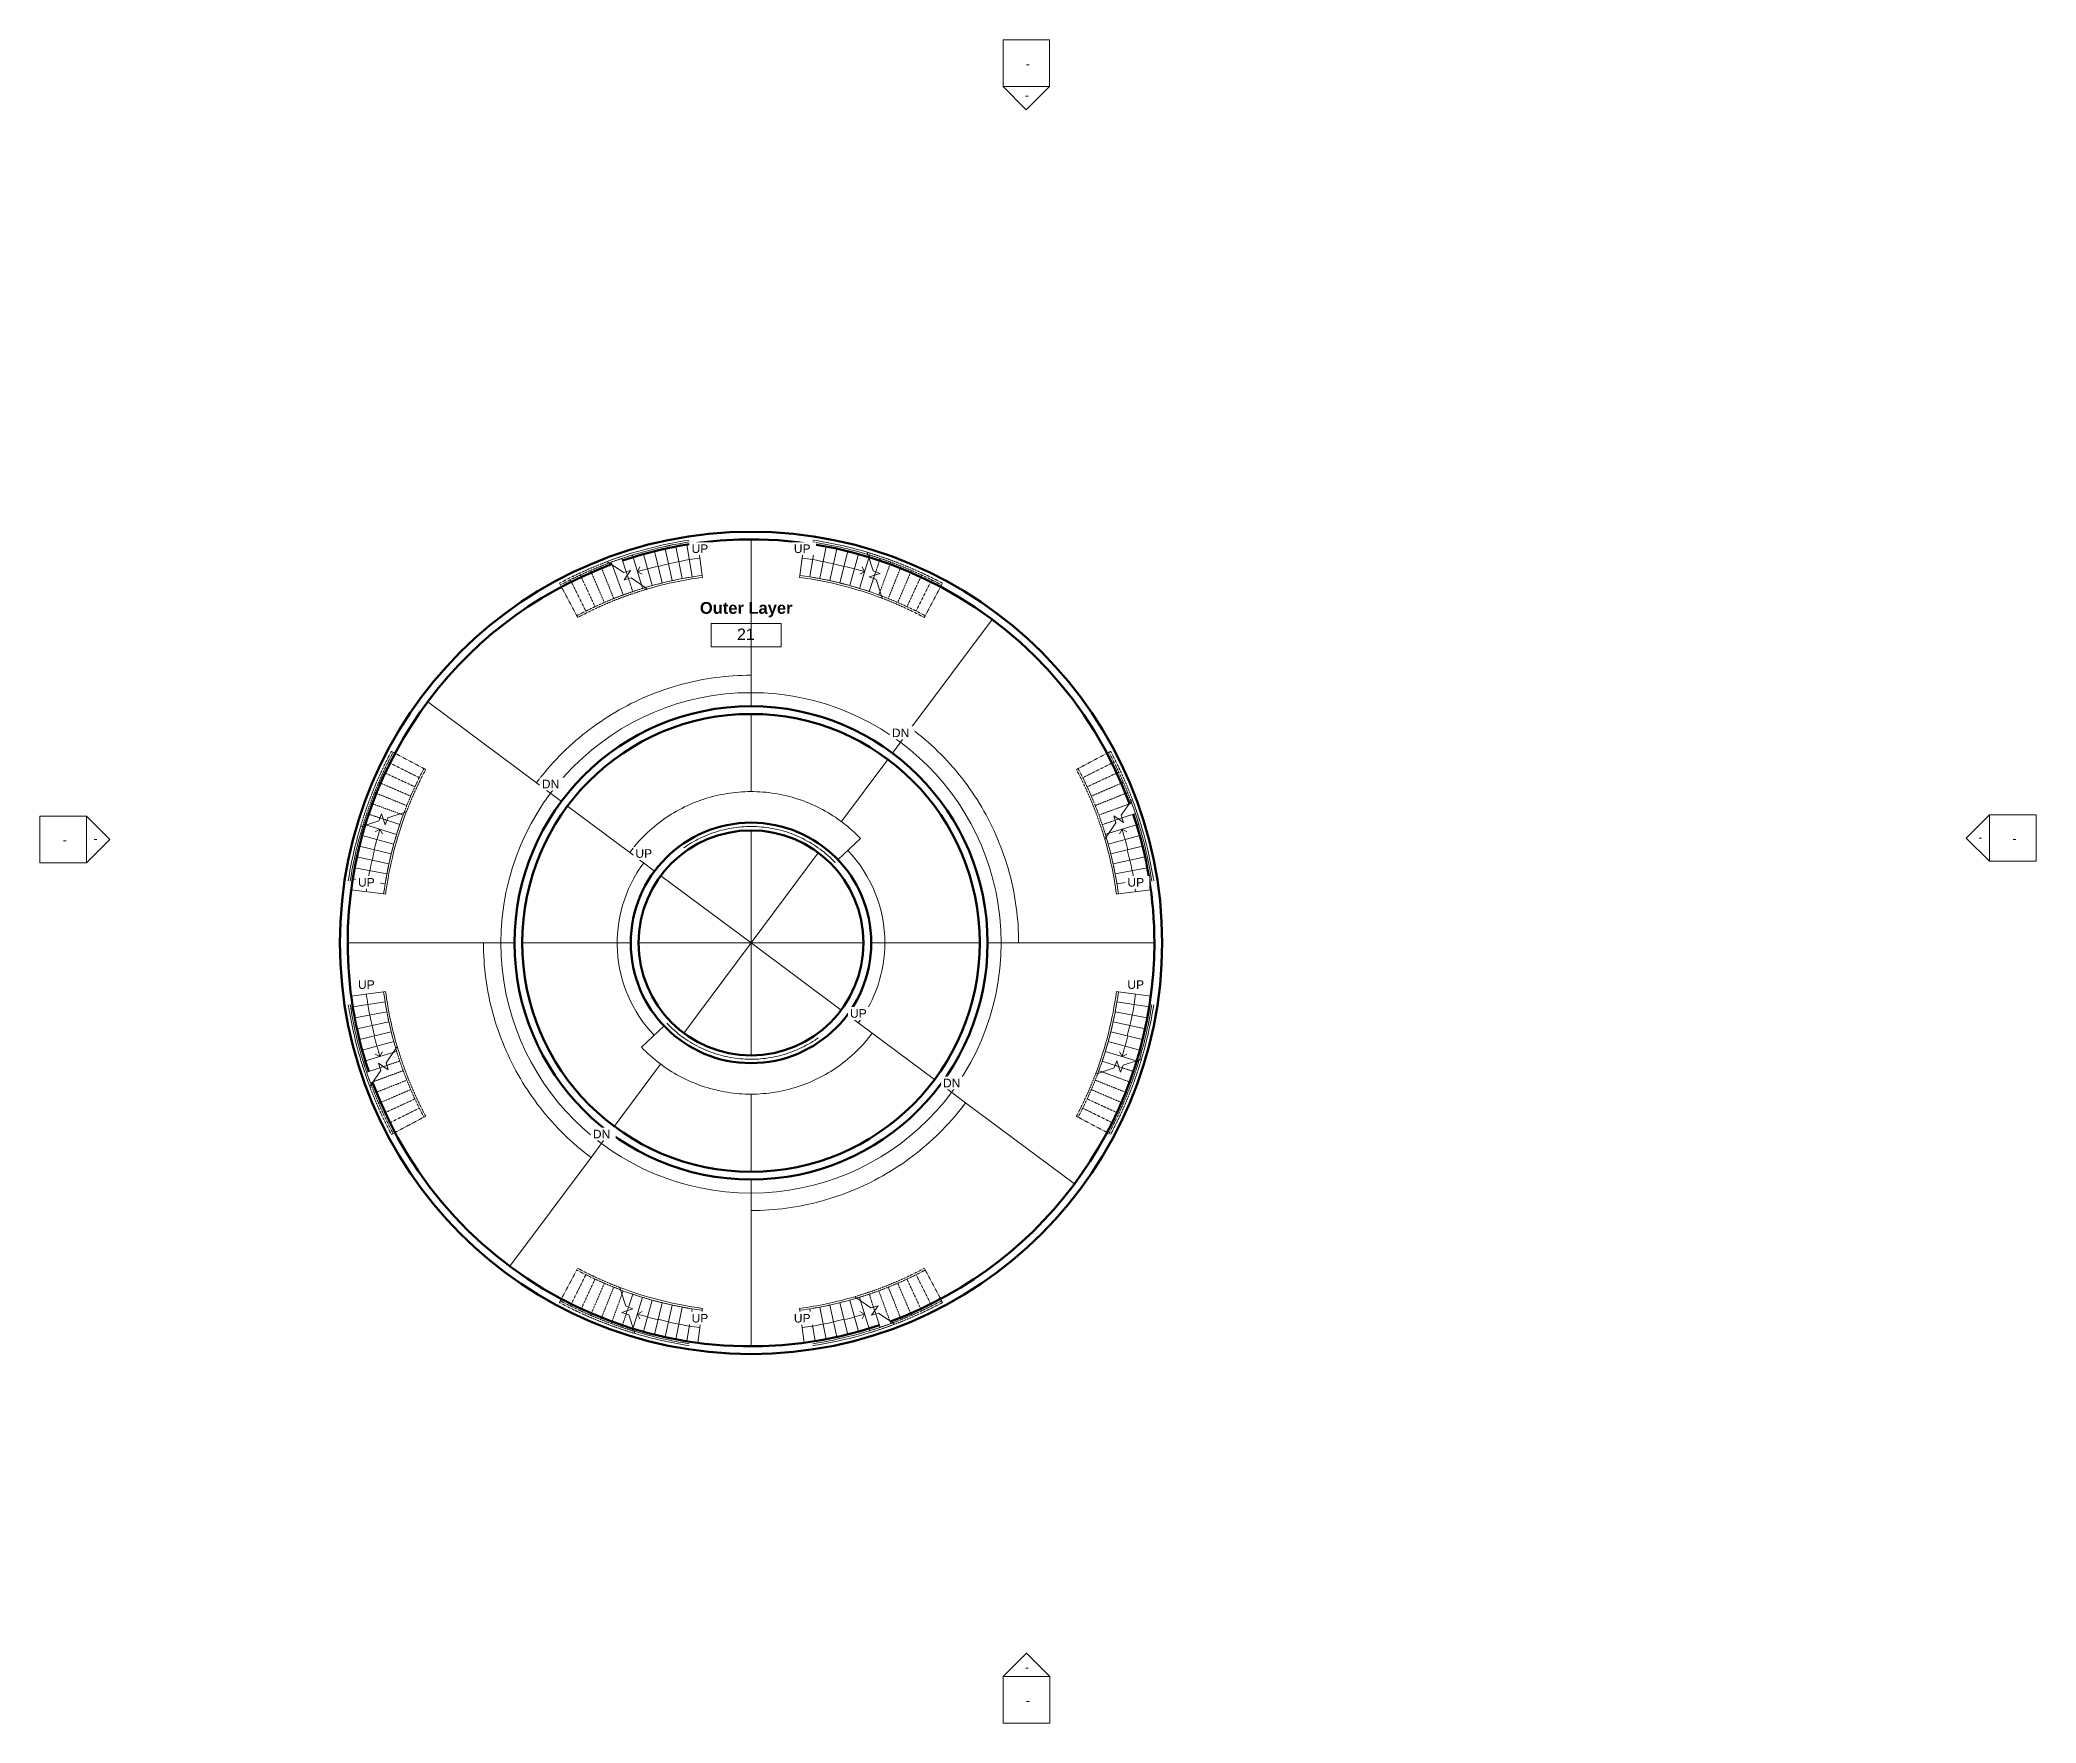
# Model space of a CAD drawing. Header units: inches. Extents: x -1067 to 992, y -835 to 901.
import ezdxf

# ---------------------------------------------------------------- set-up
doc = ezdxf.new("R2010")
doc.units = ezdxf.units.IN
doc.header["$MEASUREMENT"] = 0
doc.linetypes.add('Overhead 1_16_', pattern=[0.101562, 0.0625, -0.039062])
for name, color, linetype, lineweight in [('A-ANNO-SYMB', 6, 'Continuous', 9), ('A-ANNO-TEXT', 2, 'Continuous', 9), ('A-AREA-IDEN', 2, 'Continuous', 9), ('A-DETL', 5, 'Continuous', 9), ('A-FLOR-HRAL', 1, 'Continuous', 9), ('A-FLOR-STRS', 2, 'Continuous', 9), ('A-SECT-MBND', 5, 'Overhead 1_16_', 9), ('A-WALL', 2, 'Continuous', 13)]:
    doc.layers.add(name, color=color, linetype=linetype, lineweight=lineweight)

msp = doc.modelspace()

# ---------------------------------------------------------------- texts
at = {"layer": 'A-AREA-IDEN', "attachment_point": 2, "line_spacing_factor": 0.938532}
for s, insert, char_height, width in [('\\fArial|b1|i0|c0|p34|;Outer Layer', (-338.4, 321.4), 12.177, 110.592), ('\\fArial|b0|i0|c0|p34|;21', (-338.7, 294), 11.802, 21.888)]:
    msp.add_mtext(s, dxfattribs=dict(at, insert=insert, char_height=char_height, width=width))

# ---------------------------------------------------------------- blocks, each defined once
blk = doc.blocks.new('Railing - Railing-176535-Arena O Ring')
at = {"layer": 'A-FLOR-HRAL'}
for p, q in [((-688.7, 105.3), (-691.2, 104.5)), ((-688.7, 105.3), (-691.2, 104.5)), ((-712.3, 20.3), (-710.3, 20)), ((-710.3, 20), (-712.3, 20.3))]:
    blk.add_line(p, q, dxfattribs=at)
for points in [[(-691.2, 104.5), (-701.4, 77.4), (-708.5, 49), (-712.3, 20.3)], [(-712.3, 20.3), (-708.5, 49), (-701.4, 77.4), (-691.2, 104.5)], [(-710.3, 20), (-706.5, 49.1), (-699.2, 77.9), (-688.7, 105.3)], [(-710.3, 20), (-706.5, 49.1), (-699.2, 77.9), (-688.7, 105.3)]]:
    blk.add_open_spline(points, degree=3, dxfattribs=at)
at = {"layer": 'A-SECT-MBND'}
blk.add_line((-670.8, 149.6), (-669, 148.7), dxfattribs=at)
for radius, end in [(382.2, 159.3876), (380.2, 159.1443)]:
    blk.add_arc((-333.4, -30.1), radius, 151.9565, end, dxfattribs=at)
blk = doc.blocks.new('Railing - Railing-176539-Arena O Ring')
at = {"layer": 'A-FLOR-HRAL'}
blk.add_line((-733.9, 90.4), (-736.3, 89.6), dxfattribs=at)
blk.add_line((-733.9, 90.4), (-736.3, 89.6), dxfattribs=at)
for points in [[(-736.3, 89.6), (-741.7, 71.4), (-745.9, 52.7), (-748.8, 33.9)], [(-748.8, 33.9), (-745.9, 52.7), (-741.7, 71.4), (-736.3, 89.6)], [(-746.8, 33.6), (-743.8, 52.8), (-739.5, 71.8), (-733.9, 90.4)], [(-746.8, 33.6), (-743.8, 52.8), (-739.5, 71.8), (-733.9, 90.4)]]:
    blk.add_open_spline(points, degree=3, dxfattribs=at)
at = {"layer": 'A-SECT-MBND'}
blk.add_line((-704.3, 167.5), (-702.6, 166.5), dxfattribs=at)
for radius, end in [(420.2, 163.4497), (418.2, 163.259)]:
    blk.add_arc((-333.4, -30.1), radius, 151.9565, end, dxfattribs=at)
blk = doc.blocks.new('Railing - Railing-176648-Arena O Ring')
at = {"layer": 'A-FLOR-HRAL'}
blk.add_line((-726.7, -178.2), (-725.3, -176.2), dxfattribs=at)
blk.add_line((-726.7, -178.2), (-725.3, -176.2), dxfattribs=at)
for points in [[(-748.8, -94), (-744.3, -122.7), (-736.9, -151.1), (-726.7, -178.2)], [(-748.8, -94.1), (-744.3, -122.7), (-736.9, -151.1), (-726.7, -178.2)], [(-746.8, -93.7), (-742.5, -121.8), (-735.2, -149.6), (-725.3, -176.2)], [(-725.3, -176.2), (-735.2, -149.6), (-742.5, -121.8), (-746.8, -93.8)]]:
    blk.add_open_spline(points, degree=3, dxfattribs=at)
at = {"layer": 'A-SECT-MBND'}
blk.add_line((-702.6, -226.7), (-704.3, -227.7), dxfattribs=at)
for radius, start in [(420.2, 200.6405), (418.2, 200.4499)]:
    blk.add_arc((-333.4, -30.1), radius, start, 208.0435, dxfattribs=at)
blk = doc.blocks.new('Railing - Railing-176652-Arena O Ring')
at = {"layer": 'A-FLOR-HRAL'}
for p, q in [((-710.3, -80.2), (-712.3, -80.5)), ((-712.3, -80.5), (-710.3, -80.2)), ((-699.8, -139.1), (-698.3, -137)), ((-699.8, -139.1), (-698.3, -137))]:
    blk.add_line(p, q, dxfattribs=at)
for points in [[(-712.3, -80.5), (-709.7, -100.3), (-705.5, -120), (-699.8, -139.1)], [(-712.3, -80.5), (-709.7, -100.3), (-705.5, -120), (-699.8, -139.1)], [(-698.3, -137), (-703.8, -118.4), (-707.8, -99.4), (-710.3, -80.2)], [(-710.3, -80.2), (-707.8, -99.4), (-703.8, -118.4), (-698.3, -137)]]:
    blk.add_open_spline(points, degree=3, dxfattribs=at)
at = {"layer": 'A-SECT-MBND'}
blk.add_line((-669, -208.9), (-670.8, -209.8), dxfattribs=at)
for radius, start in [(382.2, 196.5784), (380.2, 196.3352)]:
    blk.add_arc((-333.4, -30.1), radius, start, 208.0435, dxfattribs=at)
blk = doc.blocks.new('Railing - Railing-176851-Arena O Ring')
at = {"layer": 'A-FLOR-HRAL'}
blk.add_line((-481.6, 363.2), (-479.6, 361.8), dxfattribs=at)
blk.add_line((-481.6, 363.2), (-479.6, 361.8), dxfattribs=at)
for points in [[(-397.4, 385.3), (-426.1, 380.8), (-454.4, 373.4), (-481.6, 363.2)], [(-397.4, 385.3), (-426.1, 380.8), (-454.4, 373.4), (-481.6, 363.2)], [(-479.6, 361.8), (-452.9, 371.7), (-425.2, 378.9), (-397.1, 383.3)], [(-397.1, 383.3), (-425.2, 379), (-452.9, 371.7), (-479.6, 361.8)]]:
    blk.add_open_spline(points, degree=3, dxfattribs=at)
at = {"layer": 'A-SECT-MBND'}
blk.add_line((-530.1, 339.1), (-531, 340.8), dxfattribs=at)
for radius, start in [(420.2, 110.6405), (418.2, 110.4499)]:
    blk.add_arc((-333.4, -30.1), radius, start, 118.0435, dxfattribs=at)
blk = doc.blocks.new('Railing - Railing-176855-Arena O Ring')
at = {"layer": 'A-FLOR-HRAL'}
for p, q in [((-442.5, 336.3), (-440.4, 334.8)), ((-442.5, 336.3), (-440.4, 334.8)), ((-383.5, 346.8), (-383.8, 348.8)), ((-383.8, 348.8), (-383.5, 346.8))]:
    blk.add_line(p, q, dxfattribs=at)
for points in [[(-383.8, 348.8), (-403.6, 346.2), (-423.3, 342), (-442.5, 336.3)], [(-383.8, 348.8), (-403.6, 346.2), (-423.3, 342), (-442.5, 336.3)], [(-440.4, 334.8), (-421.8, 340.3), (-402.7, 344.3), (-383.5, 346.8)], [(-383.5, 346.8), (-402.7, 344.3), (-421.8, 340.3), (-440.4, 334.8)]]:
    blk.add_open_spline(points, degree=3, dxfattribs=at)
at = {"layer": 'A-SECT-MBND'}
blk.add_line((-512.2, 305.5), (-513.1, 307.3), dxfattribs=at)
for radius, start in [(382.2, 106.5784), (380.2, 106.3352)]:
    blk.add_arc((-333.4, -30.1), radius, start, 118.0435, dxfattribs=at)
blk = doc.blocks.new('Railing - Railing-176962-Arena O Ring')
at = {"layer": 'A-FLOR-HRAL'}
for p, q in [((-283, 348.8), (-283.3, 346.8)), ((-283.3, 346.8), (-283, 348.8)), ((-198.1, 325.2), (-198.9, 327.7)), ((-198.1, 325.2), (-198.9, 327.7))]:
    blk.add_line(p, q, dxfattribs=at)
for points in [[(-283.3, 346.8), (-254.2, 343), (-225.5, 335.7), (-198.1, 325.2)], [(-283.3, 346.8), (-254.2, 343), (-225.5, 335.7), (-198.1, 325.2)], [(-198.9, 327.7), (-226, 337.9), (-254.3, 345), (-283, 348.8)], [(-283, 348.8), (-254.3, 345), (-226, 337.9), (-198.9, 327.7)]]:
    blk.add_open_spline(points, degree=3, dxfattribs=at)
at = {"layer": 'A-SECT-MBND'}
blk.add_line((-153.7, 307.3), (-154.7, 305.5), dxfattribs=at)
for radius, end in [(382.2, 69.3876), (380.2, 69.1443)]:
    blk.add_arc((-333.4, -30.1), radius, 61.9565, end, dxfattribs=at)
blk = doc.blocks.new('Railing - Railing-176966-Arena O Ring')
at = {"layer": 'A-FLOR-HRAL'}
blk.add_line((-212.9, 370.4), (-213.7, 372.7), dxfattribs=at)
blk.add_line((-212.9, 370.4), (-213.7, 372.7), dxfattribs=at)
for points in [[(-269.8, 383.3), (-250.6, 380.3), (-231.5, 376), (-212.9, 370.4)], [(-269.8, 383.3), (-250.6, 380.3), (-231.5, 376), (-212.9, 370.4)], [(-269.5, 385.3), (-250.6, 382.4), (-232, 378.2), (-213.7, 372.7)], [(-213.7, 372.7), (-232, 378.2), (-250.6, 382.4), (-269.4, 385.3)]]:
    blk.add_open_spline(points, degree=3, dxfattribs=at)
at = {"layer": 'A-SECT-MBND'}
blk.add_line((-135.8, 340.8), (-136.8, 339.1), dxfattribs=at)
for radius, end in [(420.2, 73.4497), (418.2, 73.259)]:
    blk.add_arc((-333.4, -30.1), radius, 61.9565, end, dxfattribs=at)
blk = doc.blocks.new('Railing - Railing-177097-Arena O Ring')
at = {"layer": 'A-FLOR-HRAL'}
blk.add_line((59.8, 118.1), (58.5, 116), dxfattribs=at)
blk.add_line((59.8, 118.1), (58.5, 116), dxfattribs=at)
for points in [[(58.5, 116), (68.4, 89.4), (75.6, 61.7), (79.9, 33.6)], [(79.9, 33.6), (75.6, 61.7), (68.4, 89.4), (58.5, 116)], [(81.9, 33.9), (77.5, 62.6), (70.1, 90.9), (59.8, 118.1)], [(81.9, 33.9), (77.5, 62.6), (70.1, 90.9), (59.8, 118.1)]]:
    blk.add_open_spline(points, degree=3, dxfattribs=at)
at = {"layer": 'A-SECT-MBND'}
blk.add_line((35.7, 166.5), (37.5, 167.5), dxfattribs=at)
for radius, start in [(418.2, 20.4499), (420.2, 20.6405)]:
    blk.add_arc((-333.4, -30.1), radius, start, 28.0435, dxfattribs=at)
blk = doc.blocks.new('Railing - Railing-177101-Arena O Ring')
at = {"layer": 'A-FLOR-HRAL'}
for p, q in [((32.9, 79), (31.5, 76.9)), ((32.9, 79), (31.5, 76.9)), ((43.5, 20), (45.5, 20.3)), ((45.5, 20.3), (43.5, 20))]:
    blk.add_line(p, q, dxfattribs=at)
for points in [[(31.5, 76.9), (36.9, 58.3), (41, 39.2), (43.5, 20)], [(43.5, 20), (41, 39.2), (36.9, 58.3), (31.5, 76.9)], [(45.5, 20.3), (42.8, 40.1), (38.6, 59.8), (32.9, 79)], [(45.5, 20.3), (42.8, 40.1), (38.6, 59.8), (32.9, 79)]]:
    blk.add_open_spline(points, degree=3, dxfattribs=at)
at = {"layer": 'A-SECT-MBND'}
blk.add_line((2.2, 148.7), (3.9, 149.6), dxfattribs=at)
for radius, start in [(380.2, 16.3352), (382.2, 16.5784)]:
    blk.add_arc((-333.4, -30.1), radius, start, 28.0435, dxfattribs=at)
blk = doc.blocks.new('Railing - Railing-177201-Arena O Ring')
at = {"layer": 'A-FLOR-HRAL'}
for p, q in [((45.5, -80.5), (43.5, -80.2)), ((43.5, -80.2), (45.5, -80.5)), ((21.9, -165.5), (24.3, -164.7)), ((21.9, -165.5), (24.3, -164.7))]:
    blk.add_line(p, q, dxfattribs=at)
for points in [[(43.5, -80.2), (39.6, -109.3), (32.4, -138), (21.9, -165.5)], [(43.5, -80.2), (39.6, -109.3), (32.4, -138), (21.9, -165.5)], [(24.3, -164.7), (34.5, -137.6), (41.7, -109.2), (45.5, -80.5)], [(45.5, -80.5), (41.7, -109.2), (34.5, -137.6), (24.3, -164.7)]]:
    blk.add_open_spline(points, degree=3, dxfattribs=at)
at = {"layer": 'A-SECT-MBND'}
blk.add_line((3.9, -209.8), (2.2, -208.9), dxfattribs=at)
for radius, end in [(382.2, 339.3876), (380.2, 339.1443)]:
    blk.add_arc((-333.4, -30.1), radius, 331.9565, end, dxfattribs=at)
blk = doc.blocks.new('Railing - Railing-177205-Arena O Ring')
at = {"layer": 'A-FLOR-HRAL'}
blk.add_line((67.1, -150.6), (69.4, -149.8), dxfattribs=at)
blk.add_line((67.1, -150.6), (69.4, -149.8), dxfattribs=at)
for points in [[(79.9, -93.7), (77, -112.9), (72.7, -132), (67.1, -150.6)], [(79.9, -93.8), (77, -112.9), (72.7, -132), (67.1, -150.6)], [(81.9, -94), (79, -112.9), (74.8, -131.5), (69.4, -149.8)], [(69.4, -149.8), (74.8, -131.5), (79, -112.9), (81.9, -94.1)]]:
    blk.add_open_spline(points, degree=3, dxfattribs=at)
at = {"layer": 'A-SECT-MBND'}
blk.add_line((37.5, -227.7), (35.7, -226.7), dxfattribs=at)
for radius, end in [(418.2, 343.259), (420.2, 343.4497)]:
    blk.add_arc((-333.4, -30.1), radius, 331.9565, end, dxfattribs=at)
blk = doc.blocks.new('Railing - Railing-177312-Arena O Ring')
at = {"layer": 'A-FLOR-HRAL'}
for p, q in [((-468.8, -385.4), (-468, -387.9)), ((-468.8, -385.4), (-468, -387.9)), ((-383.8, -409), (-383.5, -407)), ((-383.5, -407), (-383.8, -409))]:
    blk.add_line(p, q, dxfattribs=at)
for points in [[(-383.5, -407), (-412.6, -403.1), (-441.4, -395.9), (-468.8, -385.4)], [(-383.5, -407), (-412.6, -403.1), (-441.4, -395.9), (-468.8, -385.4)], [(-468, -387.9), (-440.9, -398), (-412.5, -405.2), (-383.8, -409)], [(-383.8, -409), (-412.5, -405.2), (-440.9, -398), (-468, -387.9)]]:
    blk.add_open_spline(points, degree=3, dxfattribs=at)
at = {"layer": 'A-SECT-MBND'}
blk.add_line((-513.1, -367.4), (-512.2, -365.7), dxfattribs=at)
for radius, end in [(382.2, 249.3876), (380.2, 249.1443)]:
    blk.add_arc((-333.4, -30.1), radius, 241.9565, end, dxfattribs=at)
blk = doc.blocks.new('Railing - Railing-177316-Arena O Ring')
at = {"layer": 'A-FLOR-HRAL'}
blk.add_line((-453.9, -430.6), (-453.1, -432.9), dxfattribs=at)
blk.add_line((-453.9, -430.6), (-453.1, -432.9), dxfattribs=at)
for points in [[(-397.1, -443.5), (-416.3, -440.5), (-435.3, -436.2), (-453.9, -430.6)], [(-397.1, -443.5), (-416.3, -440.5), (-435.3, -436.2), (-453.9, -430.6)], [(-453.1, -432.9), (-434.9, -438.3), (-416.2, -442.5), (-397.4, -445.4)], [(-397.4, -445.4), (-416.2, -442.5), (-434.9, -438.3), (-453.1, -432.9)]]:
    blk.add_open_spline(points, degree=3, dxfattribs=at)
at = {"layer": 'A-SECT-MBND'}
blk.add_line((-531, -401), (-530.1, -399.2), dxfattribs=at)
for radius, end in [(420.2, 253.4497), (418.2, 253.259)]:
    blk.add_arc((-333.4, -30.1), radius, 241.9565, end, dxfattribs=at)
blk = doc.blocks.new('Railing - Railing-177423-Arena O Ring')
at = {"layer": 'A-FLOR-HRAL'}
blk.add_line((-185.3, -423.4), (-187.3, -422), dxfattribs=at)
blk.add_line((-185.3, -423.4), (-187.3, -422), dxfattribs=at)
for points in [[(-187.3, -422), (-213.9, -431.9), (-241.7, -439.1), (-269.8, -443.5)], [(-269.8, -443.5), (-241.7, -439.1), (-213.9, -431.9), (-187.3, -422)], [(-269.5, -445.4), (-240.8, -441), (-212.4, -433.6), (-185.3, -423.4)], [(-269.4, -445.4), (-240.8, -441), (-212.4, -433.6), (-185.3, -423.4)]]:
    blk.add_open_spline(points, degree=3, dxfattribs=at)
at = {"layer": 'A-SECT-MBND'}
blk.add_line((-136.8, -399.2), (-135.8, -401), dxfattribs=at)
for radius, start in [(418.2, 290.4499), (420.2, 290.6405)]:
    blk.add_arc((-333.4, -30.1), radius, start, 298.0435, dxfattribs=at)
blk = doc.blocks.new('Railing - Railing-177427-Arena O Ring')
at = {"layer": 'A-FLOR-HRAL'}
for p, q in [((-283.3, -407), (-283, -409)), ((-283, -409), (-283.3, -407)), ((-224.4, -396.4), (-226.5, -395)), ((-224.4, -396.4), (-226.5, -395))]:
    blk.add_line(p, q, dxfattribs=at)
for points in [[(-226.5, -395), (-245.1, -400.4), (-264.1, -404.5), (-283.3, -407)], [(-283.3, -407), (-264.1, -404.5), (-245.1, -400.4), (-226.5, -395)], [(-283, -409), (-263.2, -406.4), (-243.5, -402.1), (-224.4, -396.4)], [(-283, -409), (-263.2, -406.4), (-243.5, -402.1), (-224.4, -396.4)]]:
    blk.add_open_spline(points, degree=3, dxfattribs=at)
at = {"layer": 'A-SECT-MBND'}
blk.add_line((-154.7, -365.7), (-153.7, -367.4), dxfattribs=at)
for radius, start in [(380.2, 286.3352), (382.2, 286.5784)]:
    blk.add_arc((-333.4, -30.1), radius, start, 298.0435, dxfattribs=at)
blk = doc.blocks.new('Elevation - Detail Number-151647-Arena O Ring')
at = {"layer": 'A-ANNO-SYMB'}
for p, q in [((-0.25, -0.25), (-0.25, 0.25)), ((-0.25, 0.25), (0.25, 0.25)), ((0.25, 0.25), (0.25, -0.25)), ((0.25, -0.25), (-0.25, -0.25))]:
    blk.add_line(p, q, dxfattribs=at)
blk = doc.blocks.new('Elevation - Detail Number-151370-Arena O Ring')
at = {"layer": 'A-ANNO-SYMB'}
for p, q in [((0, 0.25), (-0.25, 0)), ((0.25, 0), (0, 0.25)), ((-0.25, 0), (0.25, 0))]:
    blk.add_line(p, q, dxfattribs=at)
blk = doc.blocks.new('Elevation - Detail Number-V1-Arena O Ring')
at = {"layer": 'A-ANNO-SYMB'}
for p, q in [((0, 0.25), (-0.25, 0)), ((0.25, 0), (0, 0.25)), ((-0.25, 0), (0.25, 0))]:
    blk.add_line(p, q, dxfattribs=at)
blk = doc.blocks.new('Room Tag - Room Tag-84095-Arena O Ring')
at = {"layer": 'A-AREA-IDEN'}
for p, q in [((-0.375, -0.0625), (-0.375, -0.3125)), ((-0.375, -0.0625), (0.375, -0.0625)), ((0.375, -0.0625), (0.375, -0.3125)), ((-0.375, -0.3125), (0.375, -0.3125))]:
    blk.add_line(p, q, dxfattribs=at)

# ---------------------------------------------------------------- linework, layer by layer
at = {"layer": 'A-ANNO-TEXT'}
for p, q in [((-448, 357.5), (-450.6, 352.6)), ((-445.7, 350), (-450.6, 352.6)), ((-221.1, 350), (-216.3, 352.6)), ((-218.8, 357.5), (-216.3, 352.6)), ((-721, 84.5), (-716.1, 87.1)), ((-713.6, 82.2), (-716.1, 87.1)), ((46.7, 82.2), (49.3, 87.1)), ((54.1, 84.5), (49.3, 87.1)), ((-713.6, -142.4), (-716.1, -147.2)), ((46.7, -142.4), (49.3, -147.2)), ((-721, -144.7), (-716.1, -147.2)), ((54.1, -144.7), (49.3, -147.2)), ((-445.7, -410.2), (-450.6, -412.8)), ((-221.1, -410.2), (-216.3, -412.8)), ((-448, -417.7), (-450.6, -412.8)), ((-218.8, -417.7), (-216.3, -412.8))]:
    msp.add_line(p, q, dxfattribs=at)
for points in [[(-429.4, 358.5), (-436.5, 356.7), (-443.6, 354.8), (-450.6, 352.6)], [(-397, 365.1), (-407.9, 363.3), (-418.6, 360.8), (-429.3, 358.1)], [(-386.2, 366.7), (-389.8, 366.2), (-393.4, 365.6), (-397, 365.1)], [(-280.7, 366.7), (-277, 366.2), (-273.4, 365.6), (-269.8, 365.1)], [(-269.8, 365.1), (-258.9, 363.3), (-248.3, 360.8), (-237.6, 358.1)], [(-237.5, 358.5), (-230.3, 356.7), (-223.3, 354.8), (-216.3, 352.6)], [(-722, 65.9), (-720.2, 73), (-718.3, 80.1), (-716.1, 87.1)], [(55.1, 65.9), (53.4, 73), (51.4, 80.1), (49.3, 87.1)], [(-728.6, 33.5), (-726.8, 44.4), (-724.3, 55.1), (-721.6, 65.7)], [(61.7, 33.5), (60, 44.4), (57.4, 55.1), (54.7, 65.7)], [(-730.2, 22.7), (-729.7, 26.3), (-729.2, 29.9), (-728.6, 33.5)], [(63.3, 22.7), (62.8, 26.3), (62.3, 29.9), (61.7, 33.5)], [(-730.2, -82.8), (-729.7, -86.5), (-729.2, -90.1), (-728.6, -93.7)], [(-728.6, -93.7), (-726.8, -104.6), (-724.3, -115.3), (-721.6, -125.9)], [(61.7, -93.7), (60, -104.6), (57.4, -115.3), (54.7, -125.9)], [(63.3, -82.8), (62.8, -86.5), (62.3, -90.1), (61.7, -93.7)], [(-722, -126), (-720.2, -133.2), (-718.3, -140.2), (-716.1, -147.2)], [(55.1, -126), (53.4, -133.2), (51.4, -140.2), (49.3, -147.2)], [(-429.4, -418.7), (-436.5, -416.9), (-443.6, -414.9), (-450.6, -412.8)], [(-397, -425.2), (-407.9, -423.5), (-418.6, -420.9), (-429.3, -418.2)], [(-386.2, -426.8), (-389.8, -426.4), (-393.4, -425.8), (-397, -425.2)], [(-280.7, -426.8), (-277, -426.4), (-273.4, -425.8), (-269.8, -425.2)], [(-269.8, -425.2), (-258.9, -423.5), (-248.3, -420.9), (-237.6, -418.2)], [(-237.5, -418.7), (-230.3, -416.9), (-223.3, -414.9), (-216.3, -412.8)]]:
    msp.add_open_spline(points, degree=3, dxfattribs=at)
at = {"layer": 'A-DETL'}
for p, q in [((-333.4, 245.9), (-333.4, 385.9)), ((-168.5, 191.2), (-84.8, 303.4)), ((-333.4, 213.9), (-333.4, 227.9)), ((-554.7, 134.9), (-666.9, 218.5)), ((-333.4, 125.9), (-333.4, 205.9)), ((-168.5, 191.2), (-187.6, 165.5)), ((-192.4, 159.1), (-240.2, 95)), ((-554.7, 134.9), (-529, 115.7)), ((-522.6, 111), (-458.5, 63.1)), ((-333.4, -30.1), (-333.4, 85.9)), ((-264.1, 62.9), (-333.4, -30.1)), ((-426.4, 39.2), (-333.4, -30.1)), ((-609.4, -30.1), (-749.4, -30.1)), ((-577.4, -30.1), (-591.4, -30.1)), ((-457.4, -30.1), (-569.4, -30.1)), ((-333.4, -30.1), (-449.4, -30.1)), ((-402.7, -123.1), (-333.4, -30.1)), ((-333.4, -30.1), (-217.4, -30.1)), ((-333.4, -30.1), (-333.4, -146.1)), ((-240.5, -99.4), (-333.4, -30.1)), ((-209.4, -30.1), (-97.4, -30.1)), ((-89.4, -30.1), (-75.4, -30.1)), ((-57.4, -30.1), (82.6, -30.1)), ((-144.2, -171.1), (-208.3, -123.3)), ((-474.4, -219.3), (-426.7, -155.2)), ((-112.1, -195), (-137.8, -175.9)), ((-333.4, -186), (-333.4, -266)), ((-112.1, -195), (0.1, -278.7)), ((-498.4, -251.4), (-479.2, -225.7)), ((-498.4, -251.4), (-582, -363.6)), ((-333.4, -274.1), (-333.4, -288.1)), ((-333.4, -306.1), (-333.4, -446))]:
    msp.add_line(p, q, dxfattribs=at)
msp.add_circle((-333.4, -30.1), 258, dxfattribs=at)
for radius, start, end in [(244, 103.9446, 104.971), (244, 101.0127, 102.0872), (244, 98.1333, 99.1432), (244, 95.2755, 95.9541), (244, 91.7185, 92.4266), (244, 88.5524, 89.5682), (244, 85.6127, 86.6873), (244, 82.7304, 83.7516), (244, 79.8713, 80.6065), (244, 76.3761, 77.0223), (244, 116.4131, 117.4867), (244, 113.5363, 114.5334), (244, 110.6798, 111.2903), (244, 107.0708, 107.8308), (244, 73.1615, 74.1652), (244, 70.213, 71.2871), (244, 67.3277, 68.3588), (244, 64.4672, 65.2499), (244, 126.0842, 126.6113), (244, 122.4311, 123.2348), (244, 119.338, 120.3736), (244, 61.047, 61.618), (244, 57.7721, 58.7621), (244, 54.8138, 55.8865), (244, 131.8139, 132.8857), (244, 128.9395, 129.922), (244, 51.9251, 52.965), (244, 49.0632, 49.8863), (244, 45.7356, 46.2136), (244, 137.7977, 138.6388), (244, 134.7323, 135.7761), (244, 42.3844, 43.3589), (244, 39.415, 40.4856), (244, 144.3428, 145.3087), (244, 141.4886, 141.9114), (244, 36.5228, 37.5702), (244, 33.6592, 34.5171), (244, 150.1275, 151.1783), (244, 147.2149, 148.2842), (244, 30.4488, 30.8091), (244, 26.9986, 27.9555), (244, 156.8931, 157.1823), (244, 153.1693, 154.0427), (138, 360, 43.6533), (244, 24.0167, 25.0844), (244, 21.1206, 22.1745), (244, 162.6162, 163.6822), (244, 159.7463, 160.6934), (138, 143.2985, 223.6533), (244, 18.2554, 19.1433), (244, 165.5236, 166.5804), (244, 15.1974, 15.4046), (244, 11.6152, 12.552), (244, 172.3077, 172.4097), (244, 168.5451, 169.4465), (244, 8.619, 9.683), (244, 175.1498, 176.0756), (244, 5.7187, 6.7781), (244, 2.8517, 3.7656), (244, 178.0178, 179.0797), (244, 180.9203, 181.9822), (138, 323.2985, 360), (244, 183.9244, 184.8502), (244, 353.2219, 354.2813), (244, 356.2344, 357.1483), (244, 187.5903, 187.6923), (244, 190.5535, 191.4549), (244, 347.448, 348.3848), (244, 350.317, 351.381), (244, 193.4196, 194.4764), (244, 196.3178, 197.3838), (244, 344.5954, 344.8026), (244, 199.3066, 200.2537), (244, 337.8255, 338.8794), (244, 340.8567, 341.7446), (244, 202.8177, 203.1069), (244, 205.9573, 206.8307), (244, 332.0445, 333.0014), (244, 334.9156, 335.9833), (244, 208.8217, 209.8725), (244, 211.7158, 212.7851), (244, 329.1909, 329.5512), (244, 214.6913, 215.6572), (244, 218.0886, 218.5114), (244, 319.5144, 320.585), (244, 322.4298, 323.4772), (244, 325.4829, 326.3408), (244, 221.3612, 222.2023), (244, 224.2239, 225.2677), (244, 313.7864, 314.2644), (244, 316.6411, 317.6156), (244, 227.1143, 228.1861), (244, 230.078, 231.0605), (244, 233.3887, 233.9158), (244, 307.035, 308.0749), (244, 310.1137, 310.9368), (244, 236.7652, 237.5689), (244, 239.6264, 240.662), (244, 242.5133, 243.5869), (244, 298.382, 298.953), (244, 301.2379, 302.2279), (244, 304.1135, 305.1862), (244, 245.4666, 246.4637), (244, 248.7097, 249.3202), (244, 252.1692, 252.9292), (244, 255.029, 256.0554), (244, 282.9777, 283.6239), (244, 285.8348, 286.8385), (244, 288.7129, 289.787), (244, 291.6412, 292.6723), (244, 294.7501, 295.5328), (244, 257.9128, 258.9873), (244, 260.8568, 261.8667), (244, 264.0459, 264.7245), (244, 267.5734, 268.2815), (244, 270.4318, 271.4476), (244, 273.3127, 274.3873), (244, 276.2484, 277.2696), (244, 279.3935, 280.1287)]:
    msp.add_arc((-333.4, -30.1), radius, start, end, dxfattribs=at)
at = {"layer": 'A-FLOR-STRS'}
for p, q in [((-444.2, 370.8), (-435.2, 338.4)), ((-433.1, 373.7), (-425.1, 341)), ((-422, 376.3), (-414.8, 343.4)), ((-410.8, 378.6), (-404.5, 345.5)), ((-399.6, 380.6), (-394.2, 347.3)), ((-388.2, 382.2), (-383.8, 348.8)), ((-283, 348.8), (-278.6, 382.2)), ((-272.7, 347.3), (-267.3, 380.6)), ((-262.3, 345.5), (-256, 378.6)), ((-252, 343.4), (-244.8, 376.3)), ((-241.8, 341), (-233.7, 373.7)), ((-231.6, 338.4), (-222.6, 370.8)), ((-465, 351.8), (-479.6, 361.8)), ((-477.6, 362.5), (-476.6, 359.8)), ((-466.8, 366.3), (-462.2, 352.6)), ((-457.6, 354), (-465, 351.8)), ((-464.4, 344.1), (-457.6, 354)), ((-455.8, 369.8), (-446.4, 339)), ((-221.5, 335.4), (-211.8, 367.1)), ((-212.9, 370.4), (-207.4, 353.6)), ((-200.2, 350.9), (-211.6, 347.2)), ((-207.4, 353.6), (-200.2, 350.9)), ((-205.9, 349.1), (-204.7, 352.6)), ((-457.1, 346.3), (-464.4, 344.1)), ((-461, 349.1), (-459.8, 345.5)), ((-442.5, 336.3), (-457.1, 346.3)), ((-211.6, 347.2), (-204.4, 344.5)), ((-211.5, 332.2), (-207.1, 345.5)), ((-204.4, 344.5), (-198.9, 327.7)), ((-201.6, 328.7), (-200.3, 332.2)), ((-333.4, 245.9), (-333.4, 213.9)), ((-168.5, 191.2), (-187.6, 165.5)), ((-554.7, 134.9), (-529, 115.7)), ((-717.1, 95.9), (-714.4, 103.1)), ((-714.4, 103.1), (-710.7, 91.7)), ((-708, 98.9), (-691.2, 104.5)), ((-692.2, 101.7), (-695.7, 103)), ((48.4, 101.5), (58.5, 116)), ((63, 103.3), (49.3, 98.7)), ((59.1, 114.1), (56.5, 113.1)), ((-733.9, 90.4), (-717.1, 95.9)), ((-698.9, 81.8), (-730.6, 91.5)), ((-712.6, 97.5), (-716.1, 98.7)), ((-710.7, 91.7), (-708, 98.9)), ((-695.7, 91.8), (-709, 96.3)), ((32.9, 79), (43, 93.6)), ((66.5, 92.3), (35.6, 82.9)), ((43, 93.6), (40.8, 100.9)), ((40.8, 100.9), (50.6, 94.1)), ((45.7, 97.5), (42.2, 96.3)), ((50.6, 94.1), (48.4, 101.5)), ((-704.5, 61.6), (-737.3, 69.6)), ((-701.9, 71.7), (-734.4, 80.7)), ((-432.8, 44), (-458.5, 63.1)), ((-243.7, 55.5), (-220.6, 77.6)), ((67.5, 80.7), (35, 71.7)), ((70.4, 69.6), (37.7, 61.6)), ((-709, 41), (-742.1, 47.3)), ((-706.9, 51.3), (-739.8, 58.5)), ((73, 58.5), (40, 51.3)), ((75.3, 47.3), (42.1, 41)), ((-712.3, 20.3), (-745.8, 24.7)), ((-710.8, 30.7), (-744.1, 36)), ((77.2, 36), (44, 30.7)), ((78.9, 24.7), (45.5, 20.3)), ((-609.4, -30.1), (-577.4, -30.1)), ((-57.4, -30.1), (-89.4, -30.1)), ((-745.8, -84.9), (-712.3, -80.5)), ((45.5, -80.5), (78.9, -84.9)), ((-744.1, -96.2), (-710.8, -90.9)), ((-742.1, -107.5), (-709, -101.2)), ((42.1, -101.2), (75.3, -107.5)), ((44, -90.9), (77.2, -96.2)), ((-739.8, -118.7), (-706.9, -111.5)), ((-737.3, -129.8), (-704.5, -121.7)), ((-423.1, -115.7), (-446.3, -137.8)), ((-234, -104.2), (-208.3, -123.3)), ((37.7, -121.7), (70.4, -129.8)), ((40, -111.5), (73, -118.7)), ((-734.4, -140.9), (-701.9, -131.9)), ((-733.3, -152.5), (-702.5, -143.1)), ((-699.8, -139.1), (-709.8, -153.7)), ((32.1, -142), (63.7, -151.7)), ((35, -131.9), (67.5, -140.9)), ((-729.8, -163.5), (-716.1, -158.8)), ((-715.3, -161.6), (-725.3, -176.2)), ((-707.6, -161.1), (-717.5, -154.3)), ((-717.5, -154.3), (-715.3, -161.6)), ((-712.6, -157.7), (-709, -156.4)), ((-709.8, -153.7), (-707.6, -161.1)), ((41.2, -159.1), (24.3, -164.7)), ((25.4, -161.9), (28.9, -163.2)), ((28.9, -152), (42.2, -156.4)), ((43.8, -151.9), (41.2, -159.1)), ((47.6, -163.3), (43.8, -151.9)), ((45.7, -157.7), (49.3, -158.8)), ((50.3, -156.1), (47.6, -163.3)), ((67.1, -150.6), (50.3, -156.1)), ((-726, -174.3), (-723.3, -173.3)), ((-112.1, -195), (-137.8, -175.9)), ((-498.4, -251.4), (-479.2, -225.7)), ((-333.4, -306.1), (-333.4, -274.1)), ((-462.4, -404.7), (-468, -387.9)), ((-465.2, -388.9), (-466.5, -392.4)), ((-466.6, -411.1), (-455.2, -407.3)), ((-459.4, -413.8), (-466.6, -411.1)), ((-455.2, -407.3), (-462.4, -404.7)), ((-461, -409.2), (-462.2, -412.8)), ((-455.3, -392.4), (-459.8, -405.7)), ((-445.3, -395.6), (-455, -427.2)), ((-435.2, -398.5), (-444.2, -431)), ((-425.1, -401.2), (-433.1, -433.9)), ((-414.8, -403.6), (-422, -436.5)), ((-404.5, -405.7), (-410.8, -438.8)), ((-394.2, -407.5), (-399.6, -440.8)), ((-383.8, -409), (-388.2, -442.4)), ((-278.6, -442.4), (-283, -409)), ((-267.3, -440.8), (-272.7, -407.5)), ((-256, -438.8), (-262.3, -405.7)), ((-244.8, -436.5), (-252, -403.6)), ((-233.7, -433.9), (-241.8, -401.2)), ((-222.6, -431), (-231.6, -398.5)), ((-224.4, -396.4), (-209.8, -406.5)), ((-211, -430), (-220.4, -399.1)), ((-209.8, -406.5), (-202.4, -404.3)), ((-202.4, -404.3), (-209.2, -414.1)), ((-205.9, -409.2), (-207.1, -405.7)), ((-453.9, -430.6), (-459.4, -413.8)), ((-209.2, -414.1), (-201.9, -411.9)), ((-200.1, -426.5), (-204.7, -412.8)), ((-201.9, -411.9), (-187.3, -422)), ((-189.2, -422.7), (-190.2, -420))]:
    msp.add_line(p, q, dxfattribs=at)
for points, knots in [([(-465.8, 368.8), (-463.5, 369.5), (-460.6, 370.5), (-457.6, 371.4), (-456.9, 371.6)], [0.1741877, 0.1741877, 0.1741877, 0.1741877, 0.25, 0.27152986, 0.27152986, 0.27152986, 0.27152986]), ([(-481.6, 363.2), (-477.8, 364.6), (-473.8, 366.1), (-469.7, 367.5), (-469.4, 367.6)], [0, 0, 0, 0, 0.125, 0.1351893, 0.1351893, 0.1351893, 0.1351893]), ([(59.8, 118.1), (61.3, 114.3), (62.7, 110.3), (64.1, 106.2), (64.2, 105.9)], [0, 0, 0, 0, 0.125, 0.1351893, 0.1351893, 0.1351893, 0.1351893]), ([(-402.9, 67.8), (-401.7, 68.6), (-394.8, 73.3), (-381.3, 80.6), (-361.5, 87.2), (-340.7, 90.3), (-319.8, 89.7), (-299.3, 85.6), (-279.8, 77.9), (-261.9, 67), (-251.4, 57.8), (-246.6, 52.8)], [3.253411, 3.253411, 3.253411, 3.253411, 3.614946, 5.422419, 7.229892, 9.037365, 10.844839, 12.652312, 14.459785, 16.267258, 18.074731, 18.074731, 18.074731, 18.074731]), ([(65.4, 102.3), (66.2, 100), (67.1, 97.1), (68.1, 94.1), (68.3, 93.4)], [0.1741877, 0.1741877, 0.1741877, 0.1741877, 0.25, 0.27152986, 0.27152986, 0.27152986, 0.27152986]), ([(-264, -127.9), (-265.1, -128.8), (-272, -133.5), (-285.5, -140.8), (-305.4, -147.4), (-326.1, -150.5), (-347.1, -149.9), (-367.6, -145.8), (-387.1, -138.1), (-405, -127.2), (-415.4, -117.9), (-420.2, -112.9)], [3.253411, 3.253411, 3.253411, 3.253411, 3.614946, 5.422419, 7.229892, 9.037365, 10.844839, 12.652312, 14.459785, 16.267258, 18.074731, 18.074731, 18.074731, 18.074731]), ([(-732.3, -162.5), (-733, -160.2), (-734, -157.2), (-734.9, -154.3), (-735.1, -153.6)], [0.1741877, 0.1741877, 0.1741877, 0.1741877, 0.25, 0.27152986, 0.27152986, 0.27152986, 0.27152986]), ([(-726.7, -178.2), (-728.1, -174.5), (-729.6, -170.4), (-731, -166.3), (-731.1, -166)], [0, 0, 0, 0, 0.125, 0.1351893, 0.1351893, 0.1351893, 0.1351893]), ([(-201, -428.9), (-203.3, -429.7), (-206.3, -430.6), (-209.3, -431.6), (-209.9, -431.8)], [0.1741877, 0.1741877, 0.1741877, 0.1741877, 0.25, 0.27152986, 0.27152986, 0.27152986, 0.27152986]), ([(-185.3, -423.4), (-189, -424.8), (-193.1, -426.2), (-197.2, -427.6), (-197.5, -427.7)], [0, 0, 0, 0, 0.125, 0.1351893, 0.1351893, 0.1351893, 0.1351893])]:
    msp.add_open_spline(points, degree=3, knots=knots, dxfattribs=at)
for points in [[(-477.6, 362.5), (-478.3, 362.3), (-478.9, 362), (-479.6, 361.8)], [(-465.7, 366.7), (-469.7, 365.3), (-473.7, 363.9), (-477.6, 362.5)], [(-455.8, 369.8), (-457.6, 369.3), (-459.4, 368.7), (-461.2, 368.1)], [(-425.1, 341), (-426.5, 340.7), (-427.9, 340.3), (-429.2, 339.9)], [(-411.1, 344.2), (-412.6, 343.9), (-414.1, 343.5), (-415.7, 343.2)], [(-397.4, 346.8), (-398.8, 346.5), (-400.2, 346.3), (-401.6, 346)], [(-210.6, 331.9), (-214.5, 333.2), (-222.4, 335.7), (-234.3, 339.2), (-246.4, 342.2), (-258.5, 344.8), (-266.7, 346.3), (-270.8, 347)], [(-269.6, 346.8), (-268.3, 346.6), (-267, 346.3), (-265.7, 346.1)], [(-256.1, 344.2), (-254.6, 343.9), (-253.1, 343.6), (-251.6, 343.3)], [(-242.6, 341.2), (-241.1, 340.8), (-239.6, 340.4), (-238.1, 340)], [(-229.2, 337.7), (-227.7, 337.2), (-226.2, 336.8), (-224.8, 336.3)], [(-215.5, 333.5), (-214.2, 333.1), (-212.9, 332.7), (-211.7, 332.2)], [(-333.4, 245.9), (-345.6, 245.9), (-370.1, 244.3), (-406.1, 237), (-440.9, 225), (-473.7, 208.5), (-504.1, 187.8), (-531.5, 163.3), (-547.4, 144.7), (-554.7, 134.9)], [(-57.4, -30.1), (-57.4, -17.9), (-59, 6.6), (-66.3, 42.6), (-78.3, 77.4), (-94.8, 110.2), (-115.5, 140.6), (-140, 168), (-158.7, 183.9), (-168.5, 191.2)], [(-458.5, 63.1), (-453.6, 69.7), (-442.7, 82.1), (-423.7, 98), (-402.4, 110.6), (-379.4, 119.7), (-355.2, 125), (-330.5, 126.5), (-305.9, 124.1), (-282, 117.9), (-259.3, 107.9), (-238.5, 94.5), (-226.2, 83.5), (-220.6, 77.6)], [(59.2, 114.1), (58.9, 114.8), (58.7, 115.4), (58.5, 116)], [(63.3, 102.2), (62, 106.2), (60.6, 110.2), (59.2, 114.1)], [(-695.4, 92.8), (-696.7, 88.9), (-699.2, 81), (-702.7, 69), (-705.7, 57), (-708.3, 44.8), (-709.8, 36.7), (-710.5, 32.6)], [(-697, 87.9), (-696.6, 89.1), (-696.2, 90.4), (-695.7, 91.6)], [(66.5, 92.3), (65.9, 94.1), (65.4, 95.9), (64.8, 97.7)], [(-704.7, 60.7), (-704.3, 62.2), (-703.9, 63.7), (-703.5, 65.2)], [(-701.2, 74.2), (-700.7, 75.6), (-700.3, 77.1), (-699.9, 78.6)], [(37.7, 61.6), (37.3, 63), (37, 64.3), (36.6, 65.7)], [(-707.8, 47.2), (-707.4, 48.7), (-707.1, 50.2), (-706.8, 51.7)], [(40.8, 47.6), (40.5, 49.1), (40.2, 50.6), (39.8, 52.1)], [(-710.3, 33.7), (-710.1, 35.1), (-709.8, 36.4), (-709.6, 37.7)], [(43.4, 33.9), (43.2, 35.3), (42.9, 36.7), (42.7, 38.1)], [(-609.4, -30.1), (-609.4, -42.3), (-607.8, -66.8), (-600.5, -102.8), (-588.5, -137.5), (-572, -170.4), (-551.3, -200.8), (-526.8, -228.1), (-508.2, -244.1), (-498.4, -251.4)], [(-710.3, -94.1), (-710, -95.5), (-709.8, -96.9), (-709.5, -98.3)], [(28.5, -152.9), (29.9, -149), (32.4, -141.1), (35.8, -129.2), (38.8, -117.1), (41.5, -105), (43, -96.8), (43.6, -92.7)], [(43.5, -93.9), (43.2, -95.2), (43, -96.5), (42.7, -97.8)], [(-707.7, -107.8), (-707.4, -109.3), (-707, -110.8), (-706.7, -112.3)], [(-704.5, -121.8), (-704.2, -123.1), (-703.8, -124.5), (-703.4, -125.9)], [(-208.3, -123.3), (-213.3, -129.9), (-224.1, -142.3), (-243.2, -158.1), (-264.4, -170.7), (-287.5, -179.8), (-311.6, -185.2), (-336.3, -186.7), (-360.9, -184.3), (-384.9, -178), (-407.5, -168.1), (-428.3, -154.7), (-440.6, -143.7), (-446.3, -137.8)], [(37.9, -120.9), (37.5, -122.4), (37.1, -123.9), (36.7, -125.4)], [(40.9, -107.4), (40.6, -108.9), (40.3, -110.4), (39.9, -111.9)], [(34.3, -134.4), (33.9, -135.8), (33.5, -137.3), (33, -138.7)], [(-733.3, -152.5), (-732.8, -154.3), (-732.2, -156.1), (-731.6, -157.9)], [(-730.2, -162.4), (-728.8, -166.4), (-727.4, -170.4), (-726, -174.3)], [(30.2, -148), (29.8, -149.3), (29.3, -150.6), (28.9, -151.8)], [(-726, -174.3), (-725.8, -174.9), (-725.5, -175.6), (-725.3, -176.2)], [(-333.4, -306.1), (-321.2, -306.1), (-296.7, -304.5), (-260.7, -297.2), (-226, -285.2), (-193.1, -268.7), (-162.7, -248), (-135.4, -223.5), (-119.4, -204.8), (-112.1, -195)], [(-456.3, -392), (-452.4, -393.4), (-444.5, -395.9), (-432.5, -399.3), (-420.5, -402.4), (-408.3, -405), (-400.2, -406.5), (-396.1, -407.2)], [(-451.4, -393.7), (-452.6, -393.3), (-453.9, -392.8), (-455.2, -392.4)], [(-437.7, -397.8), (-439.2, -397.4), (-440.6, -397), (-442.1, -396.5)], [(-424.2, -401.4), (-425.7, -401), (-427.2, -400.6), (-428.7, -400.2)], [(-410.7, -404.4), (-412.2, -404.1), (-413.7, -403.8), (-415.2, -403.4)], [(-397.3, -407), (-398.6, -406.7), (-399.9, -406.5), (-401.2, -406.2)], [(-269.4, -406.9), (-268, -406.7), (-266.6, -406.4), (-265.3, -406.2)], [(-255.7, -404.3), (-254.2, -404), (-252.7, -403.7), (-251.2, -403.3)], [(-241.7, -401.2), (-240.4, -400.8), (-239, -400.5), (-237.6, -400.1)], [(-211, -430), (-209.2, -429.5), (-207.4, -428.9), (-205.6, -428.3)], [(-201.1, -426.8), (-197.1, -425.5), (-193.2, -424.1), (-189.2, -422.7)], [(-189.2, -422.7), (-188.6, -422.4), (-187.9, -422.2), (-187.3, -422)]]:
    msp.add_open_spline(points, degree=3, dxfattribs=at)
at = {"layer": 'A-SECT-MBND'}
for p, q in [((-499, 354), (-484.7, 320.9)), ((-488.4, 358.4), (-475, 325)), ((-476.6, 359.8), (-465.2, 328.7)), ((-462.2, 352.6), (-461, 349.1)), ((-211.8, 367.1), (-211, 369.8)), ((-204.7, 352.6), (-200.1, 366.3)), ((-200.3, 332.2), (-189.2, 362.5)), ((-191.8, 325), (-178.5, 358.4)), ((-182.1, 320.9), (-167.9, 354)), ((-531, 340.8), (-530.1, 339.1)), ((-530.1, 339.1), (-513.1, 307.3)), ((-519.8, 344.3), (-503.8, 312.1)), ((-509.5, 349.3), (-494.3, 316.6)), ((-459.8, 345.5), (-455.3, 332.2)), ((-446.4, 339), (-445.3, 335.4)), ((-207.1, 345.5), (-205.9, 349.1)), ((-172.5, 316.6), (-157.4, 349.3)), ((-163.1, 312.1), (-147, 344.3)), ((-153.7, 307.3), (-136.8, 339.1)), ((-135.8, 340.8), (-136.8, 339.1)), ((-512.2, 305.5), (-513.1, 307.3)), ((-154.7, 305.5), (-153.7, 307.3)), ((-704.3, 167.5), (-702.6, 166.5)), ((-670.8, 149.6), (-702.6, 166.5)), ((35.7, 166.5), (3.9, 149.6)), ((37.5, 167.5), (35.7, 166.5)), ((-680.1, 130.8), (-712.8, 146)), ((-675.6, 140.3), (-707.8, 156.3)), ((-669, 148.7), (-670.8, 149.6)), ((2.2, 148.7), (3.9, 149.6)), ((41, 156.3), (8.8, 140.3)), ((46, 146), (13.3, 130.8)), ((-688.5, 111.5), (-721.9, 124.9)), ((-684.4, 121.2), (-717.5, 135.5)), ((50.7, 135.5), (17.6, 121.2)), ((55.1, 124.9), (21.6, 111.5)), ((-716.1, 98.7), (-729.8, 103.3)), ((-695.7, 103), (-726, 114.1)), ((56.5, 113.1), (25.4, 101.7)), ((-730.6, 91.5), (-733.3, 92.3)), ((-709, 96.3), (-712.6, 97.5)), ((42.2, 96.3), (28.9, 91.8)), ((35.6, 82.9), (32.1, 81.8)), ((49.3, 98.7), (45.7, 97.5)), ((-702.5, -143.1), (-698.9, -142)), ((-723.3, -173.3), (-692.2, -161.9)), ((-716.1, -158.8), (-712.6, -157.7)), ((-709, -156.4), (-695.7, -152)), ((28.9, -163.2), (59.2, -174.3)), ((42.2, -156.4), (45.7, -157.7)), ((49.3, -158.8), (63, -163.5)), ((63.7, -151.7), (66.5, -152.5)), ((-721.9, -185), (-688.5, -171.7)), ((-717.5, -195.6), (-684.4, -181.4)), ((17.6, -181.4), (50.7, -195.6)), ((21.6, -171.7), (55.1, -185)), ((-712.8, -206.1), (-680.1, -191)), ((-707.8, -216.5), (-675.6, -200.5)), ((8.8, -200.5), (41, -216.5)), ((13.3, -191), (46, -206.1)), ((-702.6, -226.7), (-670.8, -209.8)), ((-669, -208.9), (-670.8, -209.8)), ((2.2, -208.9), (3.9, -209.8)), ((3.9, -209.8), (35.7, -226.7)), ((-704.3, -227.7), (-702.6, -226.7)), ((37.5, -227.7), (35.7, -226.7)), ((-513.1, -367.4), (-530.1, -399.2)), ((-512.2, -365.7), (-513.1, -367.4)), ((-154.7, -365.7), (-153.7, -367.4)), ((-136.8, -399.2), (-153.7, -367.4)), ((-503.8, -372.3), (-519.8, -404.5)), ((-494.3, -376.8), (-509.5, -409.5)), ((-484.7, -381.1), (-499, -414.2)), ((-475, -385.1), (-488.4, -418.6)), ((-190.2, -420), (-201.6, -388.9)), ((-178.5, -418.6), (-191.8, -385.1)), ((-167.9, -414.2), (-182.1, -381.1)), ((-157.4, -409.5), (-172.5, -376.8)), ((-147, -404.5), (-163.1, -372.3)), ((-531, -401), (-530.1, -399.2)), ((-466.5, -392.4), (-477.6, -422.7)), ((-459.8, -405.7), (-461, -409.2)), ((-220.4, -399.1), (-221.5, -395.6)), ((-207.1, -405.7), (-211.5, -392.4)), ((-204.7, -412.8), (-205.9, -409.2)), ((-135.8, -401), (-136.8, -399.2)), ((-462.2, -412.8), (-466.8, -426.5)), ((-455, -427.2), (-455.8, -430))]:
    msp.add_line(p, q, dxfattribs=at)
for radius, start, end in [(420.2, 61.9565, 73.4497), (420.2, 110.6405, 118.0435), (418.2, 110.4499, 118.0435), (418.2, 110.4499, 118.0435), (418.2, 61.9565, 73.259), (418.2, 61.9565, 73.259), (382.2, 106.5784, 118.0435), (382.2, 106.5784, 118.0435), (380.2, 106.3352, 118.0435), (382.2, 61.9565, 69.3876), (382.2, 61.9565, 69.3876), (380.2, 61.9565, 69.1443), (420.2, 151.9565, 163.4497), (418.2, 151.9565, 163.259), (418.2, 151.9565, 163.259), (418.2, 20.4499, 28.0435), (418.2, 20.4499, 28.0435), (420.2, 20.6405, 28.0435), (382.2, 151.9565, 159.3876), (382.2, 151.9565, 159.3876), (380.2, 151.9565, 159.1443), (380.2, 16.3352, 28.0435), (382.2, 16.5784, 28.0435), (382.2, 16.5784, 28.0435), (382.2, 196.5784, 208.0435), (382.2, 196.5784, 208.0435), (380.2, 196.3352, 208.0435), (382.2, 331.9565, 339.3876), (382.2, 331.9565, 339.3876), (418.2, 331.9565, 343.259), (418.2, 331.9565, 343.259), (420.2, 331.9565, 343.4497), (420.2, 200.6405, 208.0435), (418.2, 200.4499, 208.0435), (418.2, 200.4499, 208.0435), (380.2, 331.9565, 339.1443), (382.2, 241.9565, 249.3876), (382.2, 241.9565, 249.3876), (380.2, 241.9565, 249.1443), (380.2, 286.3352, 298.0435), (382.2, 286.5784, 298.0435), (382.2, 286.5784, 298.0435), (420.2, 241.9565, 253.4497), (418.2, 241.9565, 253.259), (418.2, 241.9565, 253.259), (418.2, 290.4499, 298.0435), (418.2, 290.4499, 298.0435), (420.2, 290.6405, 298.0435)]:
    msp.add_arc((-333.4, -30.1), radius, start, end, dxfattribs=at)
at = {"layer": 'A-WALL', "lineweight": 50}
for radius, start, end in [(424, 360, 180), (416, 20.2294, 108.5954), (416, 110.2288, 180), (244, 360, 180), (236, 0, 180), (124, 360, 180), (116, 0, 180), (416, 0, 18.5954), (424, 180, 360), (416, 180, 198.5954), (244, 180, 360), (236, 180, 0), (124, 180, 360), (116, 180, 0), (416, 290.2288, 0), (416, 200.2294, 288.5954)]:
    msp.add_arc((-333.4, -30.1), radius, start, end, dxfattribs=at)

# ---------------------------------------------------------------- block references
at = {"layer": 'A-ANNO-SYMB', "xscale": 95.99999999999994, "yscale": 95.99999999999994, "zscale": 95.99999999999994}
for name, p in [('Elevation - Detail Number-151647-Arena O Ring', (-49.5, 877)), ('Elevation - Detail Number-151647-Arena O Ring', (-1042.8, 76.6)), ('Elevation - Detail Number-151647-Arena O Ring', (968, 78)), ('Elevation - Detail Number-151370-Arena O Ring', (-49.3, -786.6)), ('Elevation - Detail Number-151647-Arena O Ring', (-49.3, -810.6))]:
    msp.add_blockref(name, p, dxfattribs=at)
at = {"layer": 'A-ANNO-SYMB', "extrusion": (0, 0, -1), "xscale": 95.99999999999994, "yscale": 95.99999999999994, "zscale": 95.99999999999994}
for p, rotation in [((49.5, 853), 180), ((1018.8, 76.6), 90.00000000000038)]:
    msp.add_blockref('Elevation - Detail Number-V1-Arena O Ring', p, dxfattribs=dict(at, rotation=rotation))
at = {"layer": 'A-ANNO-SYMB', "xscale": 95.99999999999994, "yscale": 95.99999999999994, "zscale": 95.99999999999994, "rotation": 90}
msp.add_blockref('Elevation - Detail Number-151370-Arena O Ring', (944, 78), dxfattribs=at)
at = {"layer": 'A-AREA-IDEN', "xscale": 95.99999999999994, "yscale": 95.99999999999994, "zscale": 95.99999999999994}
msp.add_blockref('Room Tag - Room Tag-84095-Arena O Ring', (-338.4, 305.2), dxfattribs=at)
at = {"layer": 'A-FLOR-HRAL'}
for name in ['Railing - Railing-176851-Arena O Ring', 'Railing - Railing-176966-Arena O Ring', 'Railing - Railing-176855-Arena O Ring', 'Railing - Railing-176962-Arena O Ring', 'Railing - Railing-176539-Arena O Ring', 'Railing - Railing-177097-Arena O Ring', 'Railing - Railing-176535-Arena O Ring', 'Railing - Railing-177101-Arena O Ring', 'Railing - Railing-176652-Arena O Ring', 'Railing - Railing-177201-Arena O Ring', 'Railing - Railing-176648-Arena O Ring', 'Railing - Railing-177205-Arena O Ring', 'Railing - Railing-177312-Arena O Ring', 'Railing - Railing-177427-Arena O Ring', 'Railing - Railing-177316-Arena O Ring', 'Railing - Railing-177423-Arena O Ring']:
    msp.add_blockref(name, (0, 0), dxfattribs=at)

msp.set_redraw_order([(e.dxf.handle, doc.entitydb.next_handle()) for e in msp.query("TEXT MTEXT ATTDEF DIMENSION ARC_DIMENSION")])  # texts and dimensions are drawn at this point

# ---------------------------------------------------------------- next in the draw order: texts
at = {"layer": 'A-ANNO-SYMB', "char_height": 8.852, "width": 4.86, "attachment_point": 2, "line_spacing_factor": 0.938532, "bg_fill": 3, "box_fill_scale": 1.25, "bg_fill_color": 0, "bg_fill_transparency": 0}
for insert in [(-47.9, 880.8), (-49, 848.3), (-1041.2, 80.4), (-1009.4, 81.9), (934.5, 83.2), (969.6, 81.8), (-48.8, -772.4), (-47.8, -806.8)]:
    msp.add_mtext('\\fArial|b0|i0|c0|p34|;-', dxfattribs=dict(at, insert=insert))
at = {"layer": 'A-ANNO-TEXT', "char_height": 8.852, "attachment_point": 1, "line_spacing_factor": 0.938532, "bg_fill": 3, "box_fill_scale": 1.25, "bg_fill_color": 0, "bg_fill_transparency": 0}
for s, insert, width in [('\\fArial|b0|i0|c0|p34|;UP', (-394.7, 380.8), 20.437), ('\\fArial|b0|i0|c0|p34|;UP', (-289.2, 380.8), 20.437), ('\\fArial|b0|i0|c0|p34|;DN', (-188.1, 190.9), 21.268), ('\\fArial|b0|i0|c0|p34|;DN', (-549.1, 138.2), 21.268), ('\\fArial|b0|i0|c0|p34|;UP', (-452.6, 66.5), 20.437), ('\\fArial|b0|i0|c0|p34|;UP', (-738.7, 36.8), 20.437), ('\\fArial|b0|i0|c0|p34|;UP', (54.8, 36.8), 20.437), ('\\fArial|b0|i0|c0|p34|;UP', (-738.7, -68.7), 20.437), ('\\fArial|b0|i0|c0|p34|;UP', (54.8, -68.7), 20.437), ('\\fArial|b0|i0|c0|p34|;UP', (-231.3, -98.4), 20.437), ('\\fArial|b0|i0|c0|p34|;DN', (-135.4, -170.2), 21.268), ('\\fArial|b0|i0|c0|p34|;DN', (-496.5, -222.8), 21.268), ('\\fArial|b0|i0|c0|p34|;UP', (-394.7, -412.7), 20.437), ('\\fArial|b0|i0|c0|p34|;UP', (-289.2, -412.7), 20.437)]:
    msp.add_mtext(s, dxfattribs=dict(at, insert=insert, width=width))

doc.saveas('drawing.dxf')
